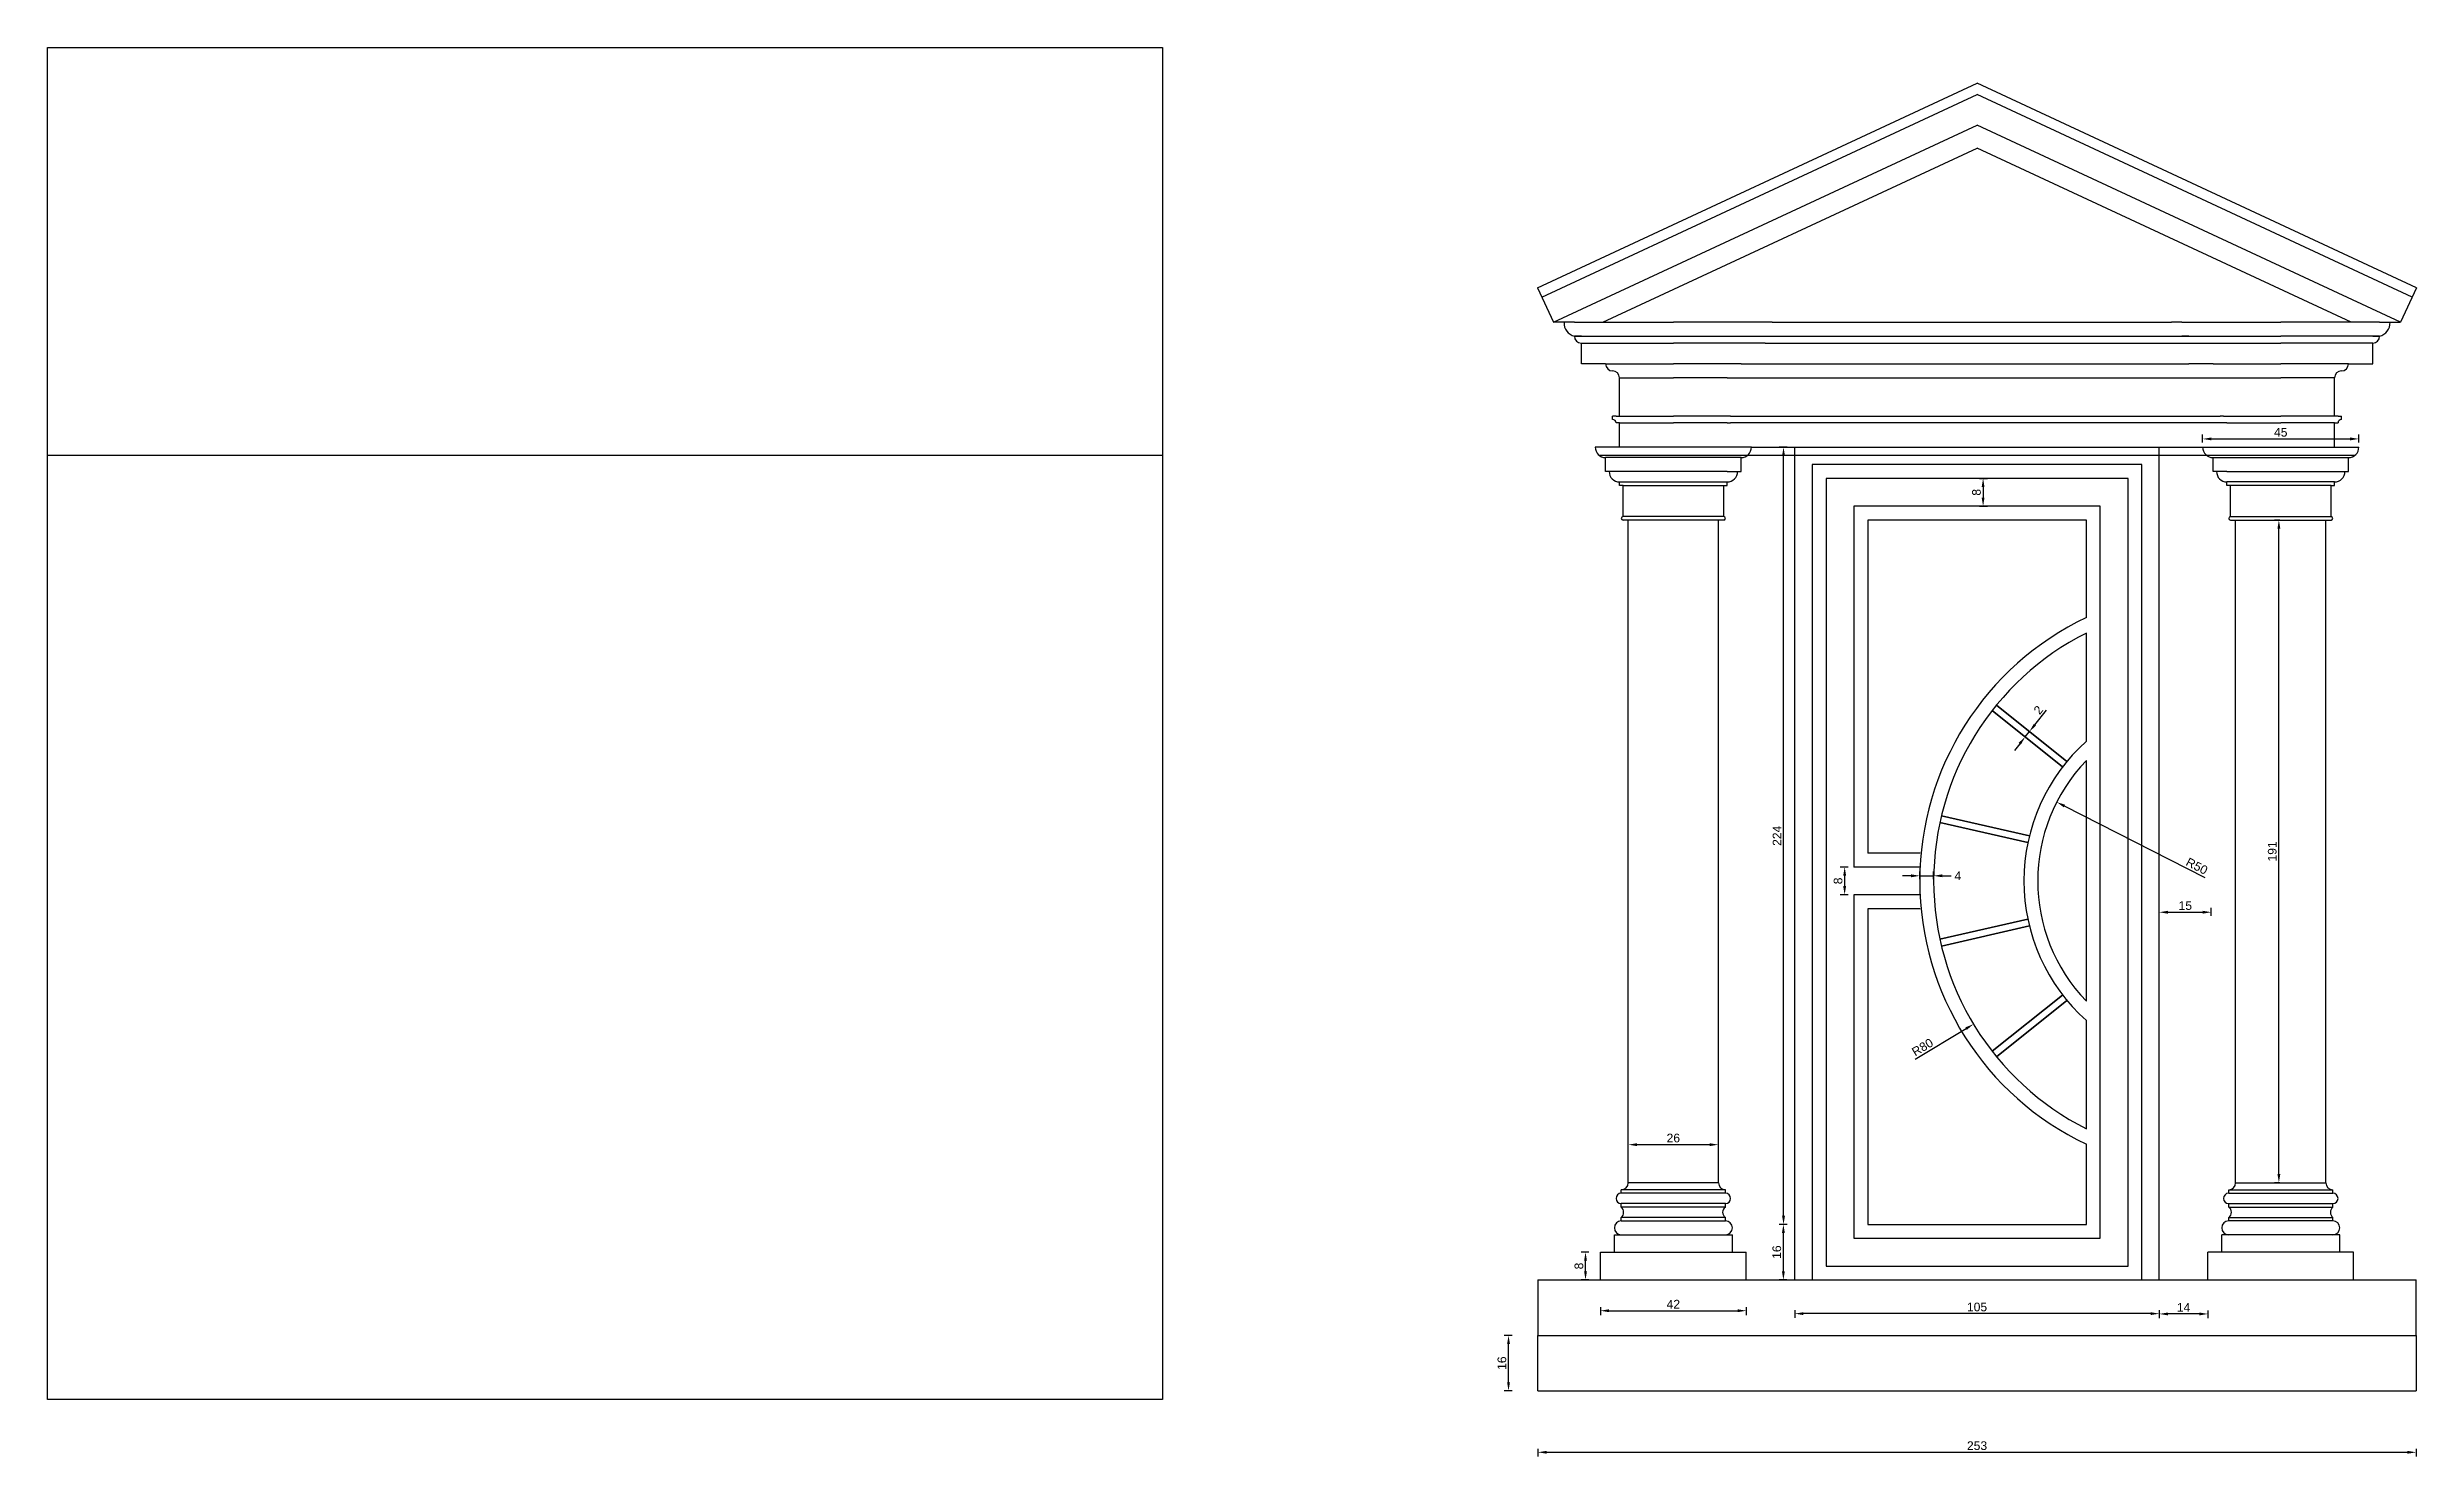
# Model space of a CAD drawing. Header units: inches. Extents: x 934 to 13503, y 40 to 6452.
# Drawn here: x 6284 to 6966, y 3978 to 4384 of the extents above; entities that cross this region are included whole.
import ezdxf

# ---------------------------------------------------------------- set-up
doc = ezdxf.new("R2010")
doc.units = ezdxf.units.IN
doc.styles.get("Standard").update_dxf_attribs({"font": 'arial.ttf'})
doc.dimstyles.new('ISO-25', dxfattribs={"dimtxt": 2.5, "dimasz": 2.5, "dimexe": 1.25, "dimexo": 0.275, "dimtad": 1, "dimdsep": 46, "dimtxsty": 'Standard', "dimcen": 2.5, "dimclrd": 256, "dimadec": 0, "dimazin": 0, "dimtfac": 1, "dimtmove": 0, "dimatfit": 3, "dimfxl": 1, "dimfxlon": 1, "dimarcsym": 0})
picture_1 = doc.add_image_def('image2.png', size_in_pixel=(700, 849))

msp = doc.modelspace()

# ---------------------------------------------------------------- texts
at = {"lineweight": 25, "insert": (6834.284, 4145.641), "char_height": 2.5, "attachment_point": 5}
msp.add_mtext('4', dxfattribs=at)
at = {"lineweight": 25, "insert": (6824.1, 4096.242), "char_height": 2.5, "attachment_point": 5, "rotation": 31.071027}
msp.add_mtext('R80', dxfattribs=at)

# ---------------------------------------------------------------- blocks, each defined once
blk = doc.blocks.new('*D313')
at = {"color": 0, "lineweight": -2, "transparency": 16777216}
for p, q in [((6713.32, 3980.48), (6713.32, 3978.23)), ((6966.32, 3980.48), (6966.32, 3978.23))]:
    blk.add_line(p, q, dxfattribs=at)
at = {"lineweight": -2, "transparency": 16777216}
blk.add_line((6715.82, 3979.48), (6963.82, 3979.48), dxfattribs=at)
at = {"lineweight": 25, "transparency": 16777216}
for points in [[(6715.82, 3979.9), (6715.82, 3979.07), (6713.32, 3979.48)], [(6963.82, 3979.9), (6963.82, 3979.07), (6966.32, 3979.48)]]:
    blk.add_solid(points, dxfattribs=at)
at = {"layer": 'Defpoints', "color": 0, "lineweight": 25, "transparency": 16777216}
for p in [(6713.32, 3997.17), (6966.32, 3997.17), (6966.32, 3979.48)]:
    blk.add_point(p, dxfattribs=at)
at = {"color": 0, "lineweight": 25, "transparency": 16777216, "insert": (6839.82, 3981.38), "char_height": 2.5, "attachment_point": 5}
blk.add_mtext('253', dxfattribs=at)
blk = doc.blocks.new('*D314')
at = {"color": 0, "lineweight": -2, "transparency": 16777216}
for p, q in [((6705.84, 4013.17), (6703.59, 4013.17)), ((6705.84, 3997.17), (6703.59, 3997.17))]:
    blk.add_line(p, q, dxfattribs=at)
at = {"lineweight": -2, "transparency": 16777216}
blk.add_line((6704.84, 3999.67), (6704.84, 4010.67), dxfattribs=at)
at = {"lineweight": 25, "transparency": 16777216}
for points in [[(6704.42, 4010.67), (6705.25, 4010.67), (6704.84, 4013.17)], [(6704.42, 3999.67), (6705.25, 3999.67), (6704.84, 3997.17)]]:
    blk.add_solid(points, dxfattribs=at)
at = {"layer": 'Defpoints', "color": 0, "lineweight": 25, "transparency": 16777216}
for p in [(6704.84, 4013.17), (6713.32, 4013.17), (6713.32, 3997.17)]:
    blk.add_point(p, dxfattribs=at)
at = {"color": 0, "lineweight": 25, "transparency": 16777216, "insert": (6702.94, 4005.17), "char_height": 2.5, "attachment_point": 5, "rotation": 90}
blk.add_mtext('16', dxfattribs=at)
blk = doc.blocks.new('*D315')
at = {"color": 0, "lineweight": -2, "transparency": 16777216}
for p, q in [((6728.02, 4037.17), (6725.77, 4037.17)), ((6728.02, 4029.17), (6725.77, 4029.17))]:
    blk.add_line(p, q, dxfattribs=at)
at = {"lineweight": -2, "transparency": 16777216}
blk.add_line((6727.02, 4031.67), (6727.02, 4034.67), dxfattribs=at)
at = {"lineweight": 25, "transparency": 16777216}
for points in [[(6726.61, 4034.67), (6727.44, 4034.67), (6727.02, 4037.17)], [(6726.61, 4031.67), (6727.44, 4031.67), (6727.02, 4029.17)]]:
    blk.add_solid(points, dxfattribs=at)
at = {"layer": 'Defpoints', "color": 0, "lineweight": 25, "transparency": 16777216}
for p in [(6727.02, 4037.17), (6731.32, 4037.17), (6731.32, 4029.17)]:
    blk.add_point(p, dxfattribs=at)
at = {"color": 0, "lineweight": 25, "transparency": 16777216, "insert": (6725.12, 4033.17), "char_height": 2.5, "attachment_point": 5, "rotation": 90}
blk.add_mtext('8', dxfattribs=at)
blk = doc.blocks.new('*D316')
at = {"color": 0, "lineweight": -2, "transparency": 16777216}
for p, q in [((6731.32, 4021.29), (6731.32, 4019.04)), ((6773.32, 4021.29), (6773.32, 4019.04))]:
    blk.add_line(p, q, dxfattribs=at)
at = {"lineweight": -2, "transparency": 16777216}
blk.add_line((6733.82, 4020.29), (6770.82, 4020.29), dxfattribs=at)
at = {"lineweight": 25, "transparency": 16777216}
for points in [[(6733.82, 4020.71), (6733.82, 4019.87), (6731.32, 4020.29)], [(6770.82, 4020.71), (6770.82, 4019.87), (6773.32, 4020.29)]]:
    blk.add_solid(points, dxfattribs=at)
at = {"layer": 'Defpoints', "color": 0, "lineweight": 25, "transparency": 16777216}
for p in [(6731.32, 4029.17), (6773.32, 4029.17), (6773.32, 4020.29)]:
    blk.add_point(p, dxfattribs=at)
at = {"color": 0, "lineweight": 25, "transparency": 16777216, "insert": (6752.32, 4022.17), "char_height": 2.5, "attachment_point": 5}
blk.add_mtext('42', dxfattribs=at)
blk = doc.blocks.new('*D317')
at = {"color": 0, "lineweight": -2, "transparency": 16777216}
for p, q in [((6787.32, 4020.44), (6787.32, 4018.19)), ((6892.32, 4020.44), (6892.32, 4018.19))]:
    blk.add_line(p, q, dxfattribs=at)
at = {"lineweight": -2, "transparency": 16777216}
blk.add_line((6889.82, 4019.44), (6789.82, 4019.44), dxfattribs=at)
at = {"lineweight": 25, "transparency": 16777216}
for points in [[(6789.82, 4019.86), (6789.82, 4019.03), (6787.32, 4019.44)], [(6889.82, 4019.86), (6889.82, 4019.03), (6892.32, 4019.44)]]:
    blk.add_solid(points, dxfattribs=at)
at = {"layer": 'Defpoints', "color": 0, "lineweight": 25, "transparency": 16777216}
for p in [(6787.32, 4029.17), (6892.32, 4029.17), (6787.32, 4019.44)]:
    blk.add_point(p, dxfattribs=at)
at = {"color": 0, "lineweight": 25, "transparency": 16777216, "insert": (6839.82, 4021.35), "char_height": 2.5, "attachment_point": 5}
blk.add_mtext('105', dxfattribs=at)
blk = doc.blocks.new('*D318')
at = {"color": 0, "lineweight": -2, "transparency": 16777216}
for p, q in [((6892.32, 4020.36), (6892.32, 4018.11)), ((6906.32, 4020.36), (6906.32, 4018.11))]:
    blk.add_line(p, q, dxfattribs=at)
at = {"lineweight": -2, "transparency": 16777216}
blk.add_line((6903.82, 4019.36), (6894.82, 4019.36), dxfattribs=at)
at = {"lineweight": 25, "transparency": 16777216}
for points in [[(6894.82, 4019.78), (6894.82, 4018.94), (6892.32, 4019.36)], [(6903.82, 4019.78), (6903.82, 4018.94), (6906.32, 4019.36)]]:
    blk.add_solid(points, dxfattribs=at)
at = {"layer": 'Defpoints', "color": 0, "lineweight": 25, "transparency": 16777216}
for p in [(6892.32, 4029.17), (6906.32, 4029.17), (6892.32, 4019.36)]:
    blk.add_point(p, dxfattribs=at)
at = {"color": 0, "lineweight": 25, "transparency": 16777216, "insert": (6899.32, 4021.24), "char_height": 2.5, "attachment_point": 5}
blk.add_mtext('14', dxfattribs=at)
blk = doc.blocks.new('*D319')
at = {"color": 0, "lineweight": -2, "transparency": 16777216}
for p, q in [((6927.05, 4248.17), (6925.53, 4248.17)), ((6927.05, 4057.17), (6925.53, 4057.17))]:
    blk.add_line(p, q, dxfattribs=at)
at = {"lineweight": -2, "transparency": 16777216}
blk.add_line((6926.78, 4059.67), (6926.78, 4245.67), dxfattribs=at)
at = {"lineweight": 25, "transparency": 16777216}
for points in [[(6926.37, 4245.67), (6927.2, 4245.67), (6926.78, 4248.17)], [(6926.37, 4059.67), (6927.2, 4059.67), (6926.78, 4057.17)]]:
    blk.add_solid(points, dxfattribs=at)
at = {"layer": 'Defpoints', "color": 0, "lineweight": 25, "transparency": 16777216}
for p in [(6926.78, 4248.17), (6927.32, 4248.17), (6927.32, 4057.17)]:
    blk.add_point(p, dxfattribs=at)
at = {"color": 0, "lineweight": 25, "transparency": 16777216, "insert": (6924.88, 4152.67), "char_height": 2.5, "attachment_point": 5, "rotation": 90}
blk.add_mtext('191', dxfattribs=at)
blk = doc.blocks.new('*D320')
at = {"color": 0, "lineweight": -2, "transparency": 16777216}
for p, q in [((6785.03, 4045.17), (6782.78, 4045.17)), ((6785.03, 4029.17), (6782.78, 4029.17))]:
    blk.add_line(p, q, dxfattribs=at)
at = {"lineweight": -2, "transparency": 16777216}
blk.add_line((6784.03, 4031.67), (6784.03, 4042.67), dxfattribs=at)
at = {"lineweight": 25, "transparency": 16777216}
for points in [[(6783.61, 4042.67), (6784.45, 4042.67), (6784.03, 4045.17)], [(6783.61, 4031.67), (6784.45, 4031.67), (6784.03, 4029.17)]]:
    blk.add_solid(points, dxfattribs=at)
at = {"layer": 'Defpoints', "color": 0, "lineweight": 25, "transparency": 16777216}
for p in [(6784.03, 4045.17), (6787.32, 4045.17), (6787.32, 4029.17)]:
    blk.add_point(p, dxfattribs=at)
at = {"color": 0, "lineweight": 25, "transparency": 16777216, "insert": (6782.13, 4037.17), "char_height": 2.5, "attachment_point": 5, "rotation": 90}
blk.add_mtext('16', dxfattribs=at)
blk = doc.blocks.new('*D321')
at = {"color": 0, "lineweight": -2, "transparency": 16777216}
for p, q in [((6785.07, 4269.17), (6782.82, 4269.17)), ((6785.07, 4045.17), (6782.82, 4045.17))]:
    blk.add_line(p, q, dxfattribs=at)
at = {"lineweight": -2, "transparency": 16777216}
blk.add_line((6784.07, 4047.67), (6784.07, 4266.67), dxfattribs=at)
at = {"lineweight": 25, "transparency": 16777216}
for points in [[(6783.65, 4266.67), (6784.48, 4266.67), (6784.07, 4269.17)], [(6783.65, 4047.67), (6784.48, 4047.67), (6784.07, 4045.17)]]:
    blk.add_solid(points, dxfattribs=at)
at = {"layer": 'Defpoints', "color": 0, "lineweight": 25, "transparency": 16777216}
for p in [(6784.07, 4269.17), (6787.32, 4269.17), (6787.32, 4045.17)]:
    blk.add_point(p, dxfattribs=at)
at = {"color": 0, "lineweight": 25, "transparency": 16777216, "insert": (6782.19, 4157.17), "char_height": 2.5, "attachment_point": 5, "rotation": 90}
blk.add_mtext('224', dxfattribs=at)
blk = doc.blocks.new('*D322')
at = {"color": 0, "lineweight": -2, "transparency": 16777216}
for p, q in [((6739.32, 4067.15), (6739.32, 4069.4)), ((6765.32, 4067.15), (6765.32, 4069.4))]:
    blk.add_line(p, q, dxfattribs=at)
at = {"lineweight": -2, "transparency": 16777216}
blk.add_line((6741.82, 4068.15), (6762.82, 4068.15), dxfattribs=at)
at = {"lineweight": 25, "transparency": 16777216}
for points in [[(6741.82, 4068.56), (6741.82, 4067.73), (6739.32, 4068.15)], [(6762.82, 4068.56), (6762.82, 4067.73), (6765.32, 4068.15)]]:
    blk.add_solid(points, dxfattribs=at)
at = {"layer": 'Defpoints', "color": 0, "lineweight": 25, "transparency": 16777216}
for p in [(6765.32, 4068.15), (6739.32, 4057.17), (6765.32, 4057.17)]:
    blk.add_point(p, dxfattribs=at)
at = {"color": 0, "lineweight": 25, "transparency": 16777216, "insert": (6752.32, 4070.05), "char_height": 2.5, "attachment_point": 5}
blk.add_mtext('26', dxfattribs=at)
blk = doc.blocks.new('*D323')
at = {"color": 0, "lineweight": -2, "transparency": 16777216}
for p, q in [((6802.68, 4148.17), (6800.43, 4148.17)), ((6802.68, 4140.17), (6800.43, 4140.17))]:
    blk.add_line(p, q, dxfattribs=at)
at = {"lineweight": -2, "transparency": 16777216}
blk.add_line((6801.68, 4145.67), (6801.68, 4142.67), dxfattribs=at)
at = {"lineweight": 25, "transparency": 16777216}
for points in [[(6801.26, 4145.67), (6802.1, 4145.67), (6801.68, 4148.17)], [(6801.26, 4142.67), (6802.1, 4142.67), (6801.68, 4140.17)]]:
    blk.add_solid(points, dxfattribs=at)
at = {"layer": 'Defpoints', "color": 0, "lineweight": 25, "transparency": 16777216}
for p in [(6804.32, 4148.17), (6801.68, 4140.17), (6804.32, 4140.17)]:
    blk.add_point(p, dxfattribs=at)
at = {"color": 0, "lineweight": 25, "transparency": 16777216, "insert": (6799.78, 4144.17), "char_height": 2.5, "attachment_point": 5, "rotation": 90}
blk.add_mtext('8', dxfattribs=at)
blk = doc.blocks.new('*D324')
at = {"color": 0, "lineweight": -2, "transparency": 16777216}
for p, q in [((6840.57, 4260.17), (6842.82, 4260.17)), ((6840.57, 4252.17), (6842.82, 4252.17))]:
    blk.add_line(p, q, dxfattribs=at)
at = {"lineweight": -2, "transparency": 16777216}
blk.add_line((6841.57, 4257.67), (6841.57, 4254.67), dxfattribs=at)
at = {"lineweight": 25, "transparency": 16777216}
for points in [[(6841.15, 4257.67), (6841.98, 4257.67), (6841.57, 4260.17)], [(6841.15, 4254.67), (6841.98, 4254.67), (6841.57, 4252.17)]]:
    blk.add_solid(points, dxfattribs=at)
at = {"layer": 'Defpoints', "color": 0, "lineweight": 25, "transparency": 16777216}
for p in [(6839.82, 4260.17), (6839.82, 4252.17), (6841.57, 4252.17)]:
    blk.add_point(p, dxfattribs=at)
at = {"color": 0, "lineweight": 25, "transparency": 16777216, "insert": (6839.66, 4256.17), "char_height": 2.5, "attachment_point": 5, "rotation": 90}
blk.add_mtext('8', dxfattribs=at)
blk = doc.blocks.new('*D325')
at = {"color": 0, "lineweight": -2, "transparency": 16777216}
for p, q in [((6892.32, 4134.14), (6892.32, 4136.39)), ((6907.32, 4134.14), (6907.32, 4136.39))]:
    blk.add_line(p, q, dxfattribs=at)
at = {"lineweight": -2, "transparency": 16777216}
blk.add_line((6894.82, 4135.14), (6904.82, 4135.14), dxfattribs=at)
at = {"lineweight": 25, "transparency": 16777216}
for points in [[(6894.82, 4135.56), (6894.82, 4134.72), (6892.32, 4135.14)], [(6904.82, 4135.56), (6904.82, 4134.72), (6907.32, 4135.14)]]:
    blk.add_solid(points, dxfattribs=at)
at = {"layer": 'Defpoints', "color": 0, "lineweight": 25, "transparency": 16777216}
for p in [(6892.32, 4132.97), (6907.32, 4135.14), (6907.32, 4132.97)]:
    blk.add_point(p, dxfattribs=at)
at = {"color": 0, "lineweight": 25, "transparency": 16777216, "insert": (6899.82, 4137.04), "char_height": 2.5, "attachment_point": 5}
blk.add_mtext('15', dxfattribs=at)
blk = doc.blocks.new('*D326')
at = {"lineweight": -2, "transparency": 16777216}
blk.add_line((6905.5, 4145.1), (6865.01, 4165.75), dxfattribs=at)
at = {"lineweight": 25, "transparency": 16777216}
blk.add_solid([(6865.2, 4166.12), (6864.82, 4165.38), (6862.78, 4166.89)], dxfattribs=at)
at = {"layer": 'Defpoints', "color": 0, "lineweight": 25, "transparency": 16777216}
for p in [(6862.78, 4166.89), (6907.32, 4144.17)]:
    blk.add_point(p, dxfattribs=at)
at = {"color": 0, "lineweight": 25, "transparency": 16777216, "insert": (6903.15, 4148.43), "char_height": 2.5, "attachment_point": 5, "rotation": 332.97108}
blk.add_mtext('R50', dxfattribs=at)
blk = doc.blocks.new('*D327')
at = {"lineweight": -2, "transparency": 16777216}
for p, q in [((6856.49, 4189.18), (6859.86, 4193.41)), ((6853.68, 4185.66), (6854.93, 4187.23)), ((6852.13, 4183.71), (6850.57, 4181.75))]:
    blk.add_line(p, q, dxfattribs=at)
at = {"color": 0, "lineweight": -2, "transparency": 16777216}
for p, q in [((6854.11, 4185.33), (6852.71, 4186.44)), ((6855.35, 4186.89), (6853.95, 4188))]:
    blk.add_line(p, q, dxfattribs=at)
at = {"lineweight": 25, "transparency": 16777216}
for points in [[(6851.8, 4183.97), (6852.45, 4183.45), (6853.68, 4185.66)], [(6856.16, 4189.44), (6856.82, 4188.92), (6854.93, 4187.23)]]:
    blk.add_solid(points, dxfattribs=at)
at = {"layer": 'Defpoints', "color": 0, "lineweight": 25, "transparency": 16777216}
for p in [(6854.32, 4185.15), (6854.93, 4187.23), (6855.57, 4186.72)]:
    blk.add_point(p, dxfattribs=at)
at = {"color": 0, "lineweight": 25, "transparency": 16777216, "insert": (6857.48, 4193.44), "char_height": 2.5, "attachment_point": 5, "rotation": 51.42857}
blk.add_mtext('2', dxfattribs=at)
blk = doc.blocks.new('*D328')
at = {"color": 0, "lineweight": -2, "transparency": 16777216}
for p, q in [((6904.82, 4270.56), (6904.82, 4272.81)), ((6949.82, 4270.56), (6949.82, 4272.81))]:
    blk.add_line(p, q, dxfattribs=at)
at = {"lineweight": -2, "transparency": 16777216}
blk.add_line((6907.32, 4271.56), (6947.32, 4271.56), dxfattribs=at)
at = {"lineweight": 25, "transparency": 16777216}
for points in [[(6907.32, 4271.98), (6907.32, 4271.15), (6904.82, 4271.56)], [(6947.32, 4271.98), (6947.32, 4271.15), (6949.82, 4271.56)]]:
    blk.add_solid(points, dxfattribs=at)
at = {"layer": 'Defpoints', "color": 0, "lineweight": 25, "transparency": 16777216}
for p in [(6904.82, 4269.17), (6949.82, 4271.56), (6949.82, 4269.17)]:
    blk.add_point(p, dxfattribs=at)
at = {"color": 0, "lineweight": 25, "transparency": 16777216, "insert": (6927.32, 4273.46), "char_height": 2.5, "attachment_point": 5}
blk.add_mtext('45', dxfattribs=at)

# ---------------------------------------------------------------- dimensions: what is measured, and where the dimension line sits
at = {"lineweight": 25}
for base, p1, p2, picture, middle in [((6949.82, 4271.562), (6904.82, 4269.167), (6949.82, 4269.167), '*D328', (6927.32, 4273.458)), ((6907.32, 4135.139), (6892.32, 4132.969), (6907.32, 4132.969), '*D325', (6899.82, 4137.04)), ((6765.32, 4068.145), (6739.32, 4057.167), (6765.32, 4057.167), '*D322', (6752.32, 4070.047)), ((6773.32, 4020.29), (6731.32, 4029.167), (6773.32, 4029.167), '*D316', (6752.32, 4022.171)), ((6787.32, 4019.444), (6892.32, 4029.167), (6787.32, 4029.167), '*D317', (6839.82, 4021.346)), ((6892.32, 4019.36), (6906.32, 4029.167), (6892.32, 4029.167), '*D318', (6899.32, 4021.24)), ((6966.32, 3979.482), (6713.32, 3997.167), (6966.32, 3997.167), '*D313', (6839.82, 3981.385))]:
    dim = msp.add_linear_dim(base=base, p1=p1, p2=p2, dimstyle='ISO-25', dxfattribs=at)
    dim.commit()
    dim.dimension.update_dxf_attribs({"geometry": picture, "text_midpoint": middle})
for base, p1, p2, picture, middle in [((6784.066, 4269.167), (6787.32, 4045.167), (6787.32, 4269.167), '*D321', (6782.186, 4157.167)), ((6841.566, 4252.167), (6839.82, 4260.167), (6839.82, 4252.167), '*D324', (6839.664, 4256.167)), ((6926.783, 4248.167), (6927.32, 4057.167), (6927.32, 4248.167), '*D319', (6924.881, 4152.667)), ((6801.681, 4140.167), (6804.32, 4148.167), (6804.32, 4140.167), '*D323', (6799.779, 4144.167)), ((6784.031, 4045.167), (6787.32, 4029.167), (6787.32, 4045.167), '*D320', (6782.129, 4037.167)), ((6727.024, 4037.167), (6731.32, 4029.167), (6731.32, 4037.167), '*D315', (6725.123, 4033.167)), ((6704.837, 4013.167), (6713.32, 3997.167), (6713.32, 4013.167), '*D314', (6702.936, 4005.167))]:
    dim = msp.add_linear_dim(base=base, p1=p1, p2=p2, angle=90, dimstyle='ISO-25', dxfattribs=at)
    dim.commit()
    dim.dimension.update_dxf_attribs({"geometry": picture, "text_midpoint": middle})
dim = msp.add_aligned_dim(p1=(6854.32, 4185.154), p2=(6855.567, 4186.717), distance=0.814, dimstyle='ISO-25', dxfattribs=at)
dim.commit()
dim.dimension.update_dxf_attribs({"geometry": '*D327', "text_midpoint": (6857.484, 4193.442)})
dim = msp.add_radius_dim(center=(6907.32, 4144.167), mpoint=(6862.782, 4166.889), dimstyle='ISO-25', dxfattribs=at)
dim.commit()
dim.dimension.update_dxf_attribs({"geometry": '*D326', "text_midpoint": (6902.284, 4146.736), "dimtype": 164})

# ---------------------------------------------------------------- linework, layer by layer
at = {"lineweight": 25}
for p, q in [((6713.175, 4315.138), (6839.82, 4374.141)), ((6714.442, 4312.418), (6839.82, 4370.831)), ((6966.466, 4315.138), (6839.82, 4374.141)), ((6965.199, 4312.418), (6839.82, 4370.831)), ((6717.82, 4305.167), (6839.82, 4362.005)), ((6961.82, 4305.167), (6839.82, 4362.005)), ((6732.028, 4305.167), (6839.82, 4355.386)), ((6947.613, 4305.167), (6839.82, 4355.386)), ((6713.175, 4315.138), (6717.82, 4305.167)), ((6966.466, 4315.138), (6961.82, 4305.167)), ((6720.82, 4305.167), (6717.82, 4305.167)), ((6723.82, 4305.167), (6720.82, 4305.167)), ((6723.82, 4305.167), (6752.32, 4305.167)), ((6725.82, 4301.167), (6723.82, 4301.167)), ((6723.82, 4301.167), (6752.32, 4301.167)), ((6780.82, 4305.167), (6752.32, 4305.167)), ((6752.32, 4301.167), (6898.82, 4301.167)), ((6780.82, 4305.167), (6783.82, 4305.167)), ((6783.82, 4305.167), (6895.82, 4305.167)), ((6898.82, 4305.167), (6895.82, 4305.167)), ((6898.82, 4305.167), (6927.32, 4305.167)), ((6900.82, 4301.167), (6898.82, 4301.167)), ((6898.82, 4301.167), (6927.32, 4301.167)), ((6955.82, 4305.167), (6927.32, 4305.167)), ((6955.82, 4301.167), (6927.32, 4301.167)), ((6953.82, 4301.167), (6955.82, 4301.167)), ((6955.82, 4305.167), (6958.82, 4305.167)), ((6958.82, 4305.167), (6961.82, 4305.167)), ((6725.82, 4293.167), (6725.82, 4299.167)), ((6725.82, 4299.167), (6752.32, 4299.167)), ((6778.82, 4299.167), (6752.32, 4299.167)), ((6778.82, 4299.167), (6900.82, 4299.167)), ((6900.82, 4299.167), (6927.32, 4299.167)), ((6953.82, 4299.167), (6927.32, 4299.167)), ((6953.82, 4293.167), (6953.82, 4299.167)), ((6732.82, 4293.167), (6725.82, 4293.167)), ((6732.82, 4293.167), (6752.32, 4293.167)), ((6736.82, 4278.167), (6736.82, 4289.167)), ((6736.82, 4289.167), (6752.32, 4289.167)), ((6771.82, 4293.167), (6752.32, 4293.167)), ((6767.82, 4289.167), (6752.32, 4289.167)), ((6767.82, 4289.167), (6911.82, 4289.167)), ((6771.82, 4293.167), (6778.82, 4293.167)), ((6778.82, 4293.167), (6900.82, 4293.167)), ((6907.82, 4293.167), (6900.82, 4293.167)), ((6907.82, 4293.167), (6927.32, 4293.167)), ((6911.82, 4289.167), (6927.32, 4289.167)), ((6946.82, 4293.167), (6927.32, 4293.167)), ((6942.82, 4289.167), (6927.32, 4289.167)), ((6942.82, 4278.167), (6942.82, 4289.167)), ((6946.82, 4293.167), (6953.82, 4293.167)), ((6735.82, 4278.167), (6734.82, 4278.167)), ((6734.82, 4277.167), (6734.82, 4278.167)), ((6735.82, 4278.167), (6736.82, 4278.167)), ((6736.82, 4276.167), (6735.82, 4276.167)), ((6736.82, 4278.167), (6752.32, 4278.167)), ((6736.82, 4269.167), (6736.82, 4276.167)), ((6736.82, 4276.167), (6752.32, 4276.167)), ((6767.82, 4278.167), (6752.32, 4278.167)), ((6767.82, 4276.167), (6752.32, 4276.167)), ((6768.82, 4278.167), (6767.82, 4278.167)), ((6767.82, 4276.167), (6768.82, 4276.167)), ((6768.82, 4278.167), (6769.82, 4278.167)), ((6910.82, 4276.167), (6768.82, 4276.167)), ((6769.82, 4278.167), (6909.82, 4278.167)), ((6910.82, 4278.167), (6909.82, 4278.167)), ((6910.82, 4278.167), (6911.82, 4278.167)), ((6911.82, 4276.167), (6910.82, 4276.167)), ((6911.82, 4278.167), (6927.32, 4278.167)), ((6911.82, 4276.167), (6927.32, 4276.167)), ((6942.82, 4278.167), (6927.32, 4278.167)), ((6942.82, 4276.167), (6927.32, 4276.167)), ((6943.82, 4278.167), (6942.82, 4278.167)), ((6942.82, 4269.167), (6942.82, 4276.167)), ((6942.82, 4276.167), (6943.82, 4276.167)), ((6943.82, 4278.167), (6944.82, 4278.167)), ((6944.82, 4277.167), (6944.82, 4278.167)), ((6605.18, 4266.809), (6283.864, 4266.809)), ((6774.82, 4269.167), (6729.82, 4269.167)), ((6948.676, 4266.809), (6730.965, 4266.809)), ((6774.82, 4269.167), (6904.82, 4269.167)), ((6787.32, 4029.167), (6787.32, 4269.167)), ((6892.32, 4029.167), (6892.32, 4269.167)), ((6904.82, 4269.167), (6949.82, 4269.167)), ((6768.82, 4266.167), (6732.82, 4266.167)), ((6732.82, 4262.167), (6732.82, 4266.167)), ((6733.82, 4262.167), (6732.82, 4262.167)), ((6735.82, 4262.167), (6733.82, 4262.167)), ((6736.82, 4262.167), (6735.82, 4262.167)), ((6767.82, 4262.167), (6736.82, 4262.167)), ((6767.82, 4262.167), (6768.82, 4262.167)), ((6771.82, 4266.167), (6768.82, 4266.167)), ((6768.82, 4262.167), (6770.82, 4262.167)), ((6770.82, 4262.167), (6771.82, 4262.167)), ((6771.82, 4262.167), (6771.82, 4266.167)), ((6907.82, 4262.167), (6907.82, 4266.167)), ((6907.82, 4266.167), (6910.82, 4266.167)), ((6908.82, 4262.167), (6907.82, 4262.167)), ((6910.82, 4262.167), (6908.82, 4262.167)), ((6910.82, 4266.167), (6946.82, 4266.167)), ((6911.82, 4262.167), (6910.82, 4262.167)), ((6911.82, 4262.167), (6942.82, 4262.167)), ((6942.82, 4262.167), (6943.82, 4262.167)), ((6943.82, 4262.167), (6945.82, 4262.167)), ((6945.82, 4262.167), (6946.82, 4262.167)), ((6946.82, 4262.167), (6946.82, 4266.167)), ((6736.82, 4258.167), (6736.82, 4259.167)), ((6736.82, 4259.167), (6767.82, 4259.167)), ((6737.82, 4258.167), (6736.82, 4258.167)), ((6737.82, 4249.167), (6737.82, 4258.167)), ((6737.82, 4258.167), (6766.82, 4258.167)), ((6766.82, 4249.167), (6766.82, 4258.167)), ((6766.82, 4258.167), (6767.82, 4258.167)), ((6767.82, 4258.167), (6767.82, 4259.167)), ((6911.82, 4258.167), (6911.82, 4259.167)), ((6942.82, 4259.167), (6911.82, 4259.167)), ((6912.82, 4258.167), (6911.82, 4258.167)), ((6912.82, 4249.167), (6912.82, 4258.167)), ((6941.82, 4258.167), (6912.82, 4258.167)), ((6941.82, 4249.167), (6941.82, 4258.167)), ((6941.82, 4258.167), (6942.82, 4258.167)), ((6942.82, 4258.167), (6942.82, 4259.167)), ((6766.82, 4249.167), (6737.82, 4249.167)), ((6766.82, 4248.167), (6737.82, 4248.167)), ((6739.32, 4057.167), (6739.32, 4248.167)), ((6765.32, 4057.167), (6765.32, 4248.167)), ((6912.82, 4249.167), (6941.82, 4249.167)), ((6912.82, 4248.167), (6941.82, 4248.167)), ((6914.32, 4057.167), (6914.32, 4248.167)), ((6940.32, 4057.167), (6940.32, 4248.167)), ((6844.155, 4193.26), (6864.485, 4177.048)), ((6864.485, 4177.048), (6844.155, 4193.26)), ((6845.402, 4194.824), (6865.732, 4178.611)), ((6865.732, 4178.611), (6845.402, 4194.824)), ((6829.11, 4160.992), (6854.461, 4155.206)), ((6854.461, 4155.206), (6829.11, 4160.992)), ((6829.555, 4162.942), (6854.906, 4157.156)), ((6854.906, 4157.156), (6829.555, 4162.942)), ((6823.416, 4152.167), (6808.32, 4152.167)), ((6823.416, 4148.167), (6804.32, 4148.167)), ((6820.82, 4145.641), (6818.32, 4145.641)), ((6823.32, 4144.641), (6823.32, 4146.891)), ((6823.32, 4145.641), (6827.32, 4145.641)), ((6827.32, 4144.641), (6827.32, 4146.891)), ((6829.82, 4145.641), (6832.32, 4145.641)), ((6823.416, 4140.167), (6804.32, 4140.167)), ((6823.416, 4136.167), (6808.32, 4136.167)), ((6829.11, 4127.341), (6854.461, 4133.128)), ((6854.461, 4133.128), (6829.11, 4127.341)), ((6829.555, 4125.391), (6854.906, 4131.178)), ((6854.906, 4131.178), (6829.555, 4125.391)), ((6844.155, 4095.073), (6864.485, 4111.286)), ((6864.485, 4111.286), (6844.155, 4095.073)), ((6845.402, 4093.51), (6865.732, 4109.722)), ((6865.732, 4109.722), (6845.402, 4093.51)), ((6821.991, 4092.752), (6836.657, 4101.588)), ((6737.32, 4054.167), (6737.32, 4055.167)), ((6767.32, 4055.167), (6737.32, 4055.167)), ((6765.32, 4057.167), (6739.32, 4057.167)), ((6767.32, 4054.167), (6767.32, 4055.167)), ((6912.32, 4054.167), (6912.32, 4055.167)), ((6912.32, 4055.167), (6942.32, 4055.167)), ((6914.32, 4057.167), (6940.32, 4057.167)), ((6942.32, 4054.167), (6942.32, 4055.167)), ((6767.32, 4054.167), (6737.32, 4054.167)), ((6737.32, 4050.167), (6737.32, 4051.167)), ((6767.32, 4051.167), (6737.32, 4051.167)), ((6767.32, 4050.167), (6737.32, 4050.167)), ((6767.32, 4050.167), (6767.32, 4051.167)), ((6912.32, 4054.167), (6942.32, 4054.167)), ((6912.32, 4050.167), (6912.32, 4051.167)), ((6912.32, 4051.167), (6942.32, 4051.167)), ((6912.32, 4050.167), (6942.32, 4050.167)), ((6942.32, 4050.167), (6942.32, 4051.167)), ((6735.32, 4037.167), (6735.32, 4042.167)), ((6735.32, 4042.167), (6769.32, 4042.167)), ((6737.32, 4046.167), (6737.32, 4047.167)), ((6767.32, 4047.167), (6737.32, 4047.167)), ((6737.32, 4046.167), (6767.32, 4046.167)), ((6767.32, 4046.167), (6767.32, 4047.167)), ((6769.32, 4037.167), (6769.32, 4042.167)), ((6787.32, 4029.167), (6787.32, 4045.167)), ((6910.32, 4037.167), (6910.32, 4042.167)), ((6944.32, 4042.167), (6910.32, 4042.167)), ((6912.32, 4046.167), (6912.32, 4047.167)), ((6912.32, 4047.167), (6942.32, 4047.167)), ((6942.32, 4046.167), (6912.32, 4046.167)), ((6942.32, 4046.167), (6942.32, 4047.167)), ((6944.32, 4037.167), (6944.32, 4042.167)), ((6731.32, 4029.167), (6731.32, 4037.167)), ((6731.32, 4037.167), (6773.32, 4037.167)), ((6773.32, 4029.167), (6773.32, 4037.167)), ((6906.32, 4029.167), (6906.32, 4037.167)), ((6948.32, 4037.167), (6906.32, 4037.167)), ((6948.32, 4029.167), (6948.32, 4037.167)), ((6713.32, 4029.167), (6966.32, 4029.167)), ((6713.32, 4029.167), (6713.32, 4013.167)), ((6966.32, 4013.167), (6966.32, 4029.167)), ((6713.32, 3997.167), (6713.32, 4013.167)), ((6713.32, 4013.167), (6966.32, 4013.167)), ((6713.32, 4013.167), (6966.32, 4013.167)), ((6966.32, 4013.167), (6966.32, 3997.167)), ((6713.32, 3997.167), (6966.32, 3997.167))]:
    msp.add_line(p, q, dxfattribs=at)
for points in [[(6887.32, 4029.167), (6887.32, 4264.167), (6792.32, 4264.167), (6792.32, 4029.167)], [(6804.32, 4138.667), (6804.32, 4041.167), (6875.32, 4041.167), (6875.32, 4252.167), (6804.32, 4252.167), (6804.32, 4148.167)], [(6871.32, 4220.061), (6871.32, 4248.167), (6808.32, 4248.167), (6808.32, 4152.167)], [(6871.32, 4184.416), (6871.32, 4215.609)], [(6871.32, 4109.468), (6871.32, 4178.865)], [(6804.32, 4140.167), (6804.32, 4041.167)], [(6808.32, 4136.167), (6808.32, 4045.167), (6871.32, 4045.167), (6871.32, 4068.272)], [(6808.32, 4136.167), (6808.32, 4045.167)], [(6871.32, 4072.724), (6871.32, 4103.917)]]:
    msp.add_lwpolyline(points, dxfattribs=at)
msp.add_lwpolyline([(6883.32, 4033.167), (6883.32, 4260.167), (6796.32, 4260.167), (6796.32, 4033.167)], close=True, dxfattribs=at)
for centre, radius, start, end in [((6724.818, 4305.04), 4, 178.18771, 255.552085), ((6725.82, 4301.167), 2, 180, 270), ((6953.82, 4301.167), 2, 270, 0), ((6954.822, 4305.04), 4, 284.447915, 1.81229), ((6734.82, 4293.167), 2, 180, 270), ((6734.82, 4289.167), 2, 0, 90), ((6944.82, 4289.167), 2, 90, 180), ((6944.82, 4293.167), 2, 270, 0), ((6734.82, 4276.167), 1, 0, 90), ((6944.82, 4276.167), 1, 90, 180), ((6732.82, 4269.167), 3, 180, 270), ((6771.82, 4269.167), 3, 270, 0), ((6907.82, 4269.167), 3, 180, 270), ((6946.82, 4269.167), 3, 270, 0), ((6736.82, 4262.167), 3, 180, 270), ((6767.82, 4262.167), 3, 270, 0), ((6911.82, 4262.167), 3, 180, 270), ((6942.82, 4262.167), 3, 270, 0), ((6737.82, 4248.667), 0.5, 90, 270), ((6766.82, 4248.667), 0.5, 270, 90), ((6912.82, 4248.667), 0.5, 90, 270), ((6941.82, 4248.667), 0.5, 270, 90), ((6907.32, 4144.167), 84, 115.376934, 244.623066), ((6907.32, 4144.167), 80, 116.743684, 243.256316), ((6907.32, 4144.167), 54, 131.810315, 228.189685), ((6907.32, 4144.167), 54, 131.810315, 228.189685), ((6907.32, 4144.167), 50, 136.05448, 223.94552), ((6737.32, 4057.167), 2, 270, 0), ((6767.32, 4057.167), 2, 180, 270), ((6912.32, 4057.167), 2, 270, 0), ((6942.32, 4057.167), 2, 180, 270), ((6737.32, 4052.667), 1.5, 90, 270), ((6735.998, 4048.667), 2, 311.409622, 48.590378), ((6768.32, 4048.667), 1.803, 123.690068, 236.309932), ((6767.32, 4052.667), 1.5, 270, 90), ((6912.32, 4052.667), 1.5, 90, 270), ((6911.32, 4048.667), 1.803, 303.690068, 56.309932), ((6943.643, 4048.667), 2, 131.409622, 228.590378), ((6942.32, 4052.667), 1.5, 270, 90), ((6737.32, 4044.167), 2, 90, 270), ((6767.32, 4044.167), 2, 270, 90), ((6912.32, 4044.167), 2, 90, 270), ((6942.32, 4044.167), 2, 270, 90)]:
    msp.add_arc(centre, radius, start, end, dxfattribs=at)
for points in [[(6820.82, 4146.058), (6820.82, 4145.225), (6823.32, 4145.641)], [(6829.82, 4146.058), (6829.82, 4145.225), (6827.32, 4145.641)], [(6836.442, 4101.945), (6836.872, 4101.232), (6838.798, 4102.879)]]:
    msp.add_solid(points, dxfattribs=at)

msp.set_redraw_order([(e.dxf.handle, doc.entitydb.next_handle()) for e in msp.query("TEXT MTEXT ATTDEF DIMENSION ARC_DIMENSION")])  # texts and dimensions are drawn at this point

# ---------------------------------------------------------------- pictures from other files: only their frames are drawn
image = msp.add_image(picture_1, insert=(6283.864, 3994.707), size_in_units=(321.316, 389.71), dxfattribs=at)
image.dxf.flags = 7

doc.saveas('drawing.dxf')
